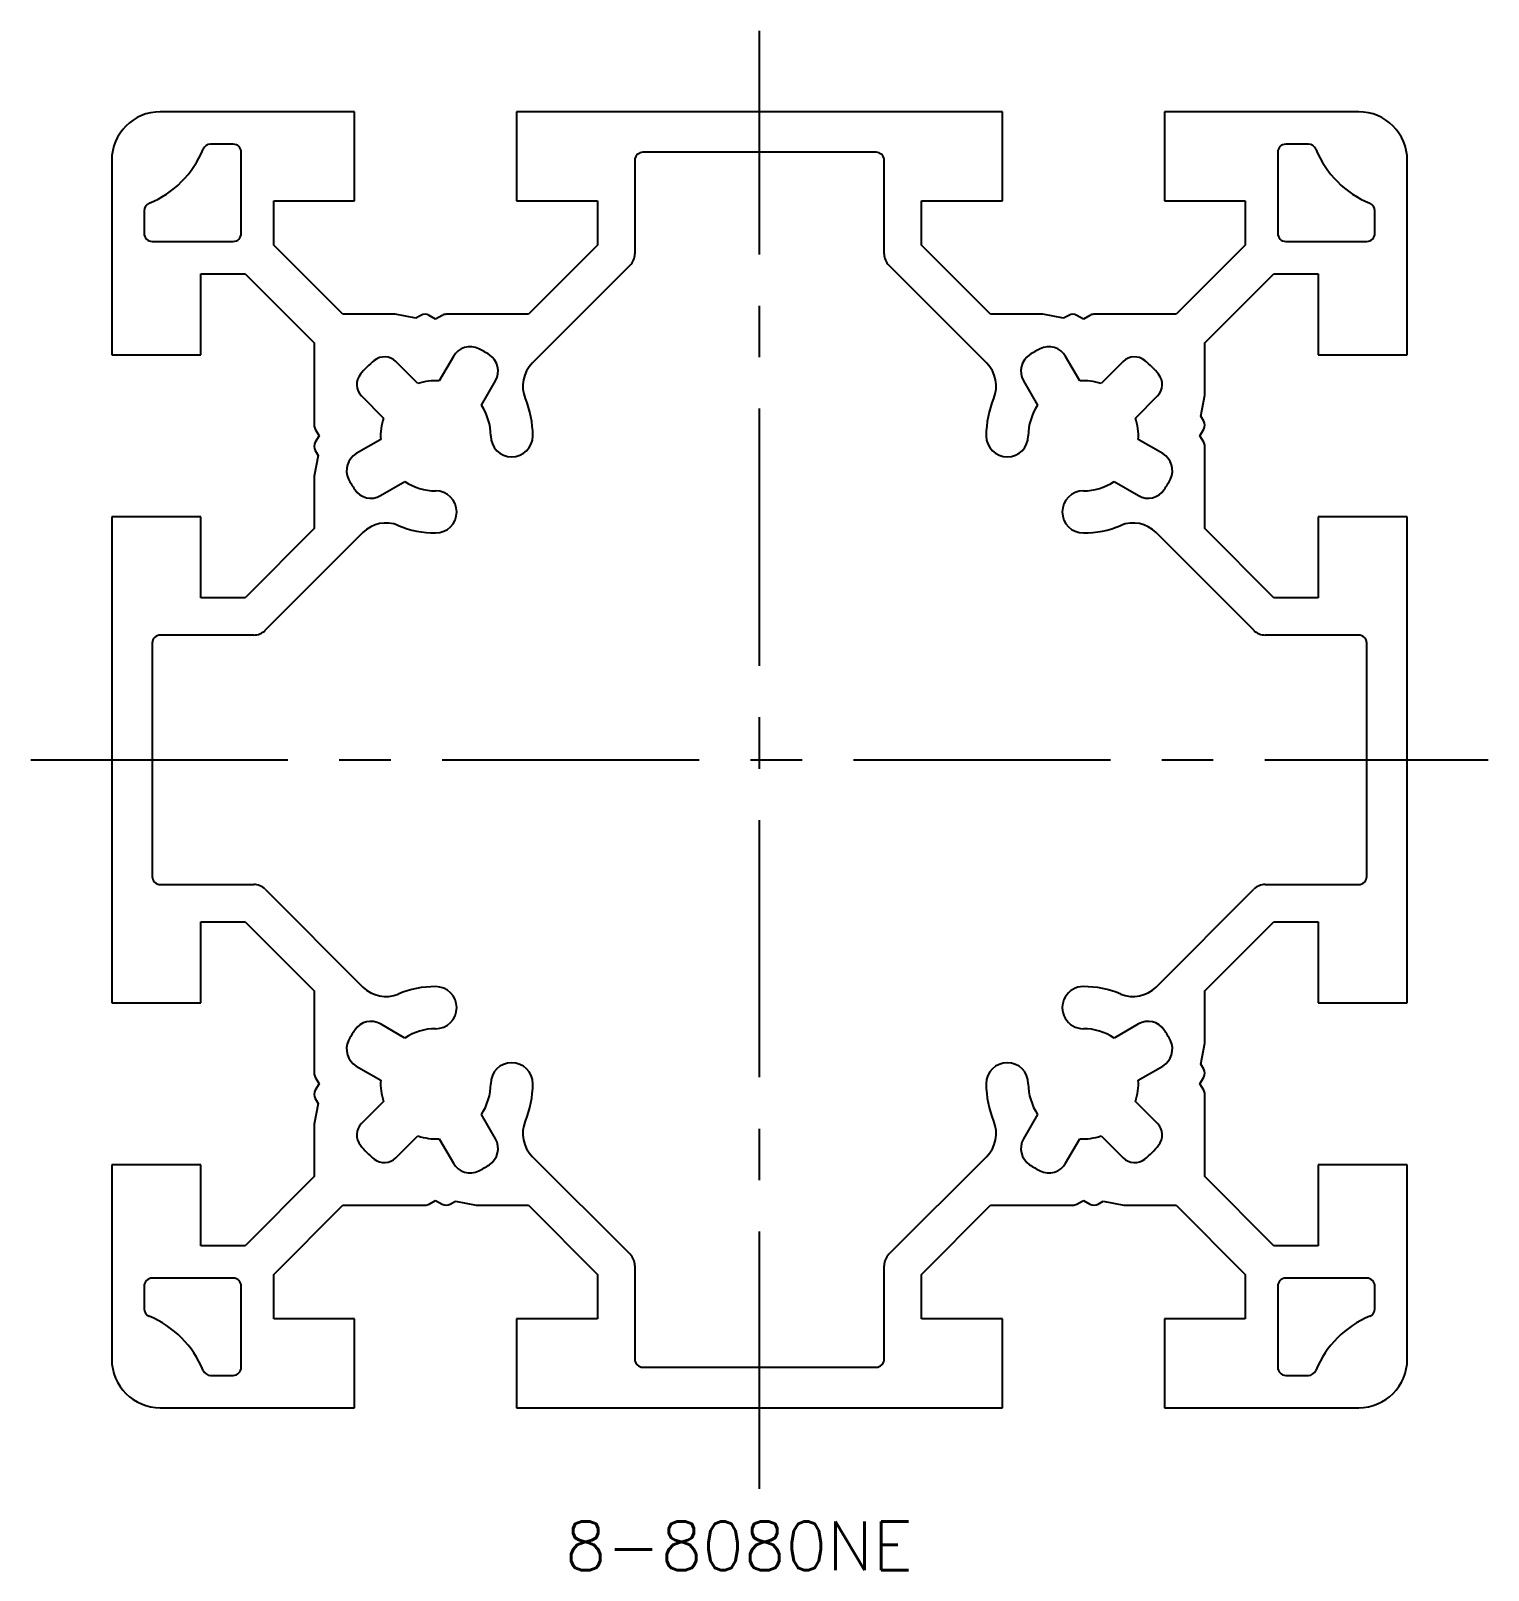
# Model space of a CAD drawing. Extents: x -5 to 1211, y -8 to 1575.
# Drawn here: x 1121 to 1211, y 920 to 1015 of the extents above; entities that cross this region are included whole.
import ezdxf

# ---------------------------------------------------------------- set-up
doc = ezdxf.new("R2010")
doc.units = 0
doc.header["$LTSCALE"] = 0.5
doc.linetypes.add('CENTER', pattern=[50.8, 31.75, -6.35, 6.35, -6.35])
for name, color, linetype in [('MSM_CENTER', 1, 'CENTER'), ('MSM_CONTINUOUS', 7, 'CONTINUOUS'), ('MSM_PART_NUMBER', 7, 'CONTINUOUS')]:
    doc.layers.add(name, color=color, linetype=linetype)
doc.styles.get("Standard").update_dxf_attribs({"font": 'txt.shx', "height": 3, "bigfont": 'bigfont.shx'})

# ---------------------------------------------------------------- blocks, each defined once
blk = doc.blocks.new('*U10')
at = {"layer": 'MSM_PART_NUMBER'}
blk.add_text('8-8080NE', height=3, dxfattribs=at).set_placement((1153.979, 919.972))

msp = doc.modelspace()

# ---------------------------------------------------------------- linework, layer by layer
at = {"layer": 'MSM_CENTER'}
for p, q in [((1166, 925), (1166, 1015)), ((1121, 970), (1211, 970))]:
    msp.add_line(p, q, dxfattribs=at)
at = {"layer": 'MSM_CONTINUOUS'}
for p, q in [((1141, 1010), (1129, 1010)), ((1141, 1004.5), (1141, 1010)), ((1181, 1010), (1151, 1010)), ((1151, 1010), (1151, 1004.5)), ((1181, 1004.5), (1181, 1010)), ((1203, 1010), (1191, 1010)), ((1191, 1010), (1191, 1004.5)), ((1133.5, 1008), (1132.108, 1008)), ((1134, 1002.5), (1134, 1007.5)), ((1173.2, 1007.5), (1158.8, 1007.5)), ((1198, 1007.5), (1198, 1002.5)), ((1199.892, 1008), (1198.5, 1008)), ((1126, 1007), (1126, 995)), ((1158.3, 1007), (1158.3, 1001.229)), ((1173.7, 1001.229), (1173.7, 1007)), ((1206, 995), (1206, 1007)), ((1136, 1001.768), (1136, 1004.5)), ((1136, 1004.5), (1141, 1004.5)), ((1151, 1004.5), (1156, 1004.5)), ((1156, 1004.5), (1156, 1001.767)), ((1176, 1001.767), (1176, 1004.5)), ((1176, 1004.5), (1181, 1004.5)), ((1191, 1004.5), (1196, 1004.5)), ((1196, 1004.5), (1196, 1001.768)), ((1128, 1003.892), (1128, 1002.5)), ((1204, 1002.5), (1204, 1003.892)), ((1128.5, 1002), (1133.5, 1002)), ((1140.268, 997.5), (1136, 1001.768)), ((1156, 1001.767), (1151.733, 997.5)), ((1180.267, 997.5), (1176, 1001.767)), ((1196, 1001.768), (1191.732, 997.5)), ((1198.5, 1002), (1203.5, 1002)), ((1131.5, 995), (1131.5, 1000)), ((1131.5, 1000), (1134.232, 1000)), ((1134.232, 1000), (1138.5, 995.732)), ((1158.007, 1000.522), (1151.972, 994.487)), ((1180.028, 994.487), (1173.993, 1000.522)), ((1193.5, 995.732), (1197.768, 1000)), ((1197.768, 1000), (1200.5, 1000)), ((1200.5, 1000), (1200.5, 995)), ((1143.5, 997.5), (1140.268, 997.5)), ((1144.781, 997.251), (1143.5, 997.5)), ((1145.096, 997.433), (1144.781, 997.251)), ((1146, 997.2), (1145.596, 997.433)), ((1146.404, 997.433), (1146, 997.2)), ((1151.733, 997.5), (1146.654, 997.5)), ((1183.5, 997.5), (1180.267, 997.5)), ((1184.781, 997.251), (1183.5, 997.5)), ((1185.096, 997.433), (1184.781, 997.251)), ((1186, 997.2), (1185.596, 997.433)), ((1186.404, 997.433), (1186, 997.2)), ((1191.732, 997.5), (1186.654, 997.5)), ((1126, 995), (1131.5, 995)), ((1138.5, 995.732), (1138.5, 990.654)), ((1193.5, 992.5), (1193.5, 995.732)), ((1200.5, 995), (1206, 995)), ((1144.903, 993.218), (1143.543, 994.578)), ((1147.096, 994.899), (1146.227, 993.392)), ((1185.773, 993.392), (1184.904, 994.899)), ((1188.457, 994.578), (1187.097, 993.218)), ((1148.825, 991.892), (1149.694, 993.399)), ((1182.306, 993.399), (1183.175, 991.892)), ((1141.422, 992.457), (1142.782, 991.097)), ((1189.218, 991.097), (1190.578, 992.457)), ((1193.251, 991.219), (1193.5, 992.5)), ((1193.433, 990.904), (1193.251, 991.219)), ((1138.567, 990.404), (1138.8, 990)), ((1193.2, 990), (1193.433, 990.404)), ((1138.8, 990), (1138.567, 989.596)), ((1142.608, 989.773), (1141.101, 988.904)), ((1190.899, 988.904), (1189.392, 989.773)), ((1193.433, 989.596), (1193.2, 990)), ((1193.5, 984.267), (1193.5, 989.346)), ((1138.749, 988.781), (1138.5, 987.5)), ((1138.567, 989.096), (1138.749, 988.781)), ((1138.5, 987.5), (1138.5, 984.267)), ((1142.601, 986.306), (1144.108, 987.175)), ((1187.892, 987.175), (1189.399, 986.306)), ((1131.5, 985), (1126, 985)), ((1126, 985), (1126, 955)), ((1131.5, 980), (1131.5, 985)), ((1206, 985), (1200.5, 985)), ((1200.5, 985), (1200.5, 980)), ((1206, 955), (1206, 985)), ((1138.5, 984.267), (1134.233, 980)), ((1141.513, 984.028), (1135.478, 977.993)), ((1196.522, 977.993), (1190.487, 984.028)), ((1197.767, 980), (1193.5, 984.267)), ((1134.233, 980), (1131.5, 980)), ((1200.5, 980), (1197.767, 980)), ((1128.5, 977.2), (1128.5, 962.8)), ((1134.771, 977.7), (1129, 977.7)), ((1203, 977.7), (1197.229, 977.7)), ((1203.5, 962.8), (1203.5, 977.2)), ((1129, 962.3), (1134.771, 962.3)), ((1135.478, 962.007), (1141.513, 955.972)), ((1190.487, 955.972), (1196.522, 962.007)), ((1197.229, 962.3), (1203, 962.3)), ((1131.5, 955), (1131.5, 960)), ((1131.5, 960), (1134.233, 960)), ((1134.233, 960), (1138.5, 955.733)), ((1193.5, 955.733), (1197.767, 960)), ((1197.767, 960), (1200.5, 960)), ((1200.5, 960), (1200.5, 955)), ((1138.5, 955.733), (1138.5, 950.654)), ((1193.5, 952.5), (1193.5, 955.733)), ((1126, 955), (1131.5, 955)), ((1200.5, 955), (1206, 955)), ((1144.108, 952.825), (1142.601, 953.694)), ((1189.399, 953.694), (1187.892, 952.825)), ((1193.251, 951.219), (1193.5, 952.5)), ((1138.567, 950.404), (1138.8, 950)), ((1141.101, 951.096), (1142.608, 950.227)), ((1189.392, 950.227), (1190.899, 951.096)), ((1193.2, 950), (1193.433, 950.404)), ((1193.433, 950.904), (1193.251, 951.219)), ((1138.8, 950), (1138.567, 949.596)), ((1193.433, 949.596), (1193.2, 950)), ((1193.5, 944.268), (1193.5, 949.346)), ((1138.749, 948.781), (1138.5, 947.5)), ((1138.567, 949.096), (1138.749, 948.781)), ((1142.782, 948.903), (1141.422, 947.543)), ((1190.578, 947.543), (1189.218, 948.903)), ((1138.5, 947.5), (1138.5, 944.268)), ((1149.694, 946.601), (1148.825, 948.108)), ((1183.175, 948.108), (1182.306, 946.601)), ((1143.543, 945.422), (1144.903, 946.782)), ((1146.227, 946.608), (1147.096, 945.101)), ((1184.904, 945.101), (1185.773, 946.608)), ((1187.097, 946.782), (1188.457, 945.422)), ((1131.5, 945), (1126, 945)), ((1126, 945), (1126, 933)), ((1131.5, 940), (1131.5, 945)), ((1151.972, 945.513), (1158.007, 939.478)), ((1173.993, 939.478), (1180.028, 945.513)), ((1206, 945), (1200.5, 945)), ((1200.5, 945), (1200.5, 940)), ((1206, 933), (1206, 945)), ((1138.5, 944.268), (1134.232, 940)), ((1197.768, 940), (1193.5, 944.268)), ((1145.596, 942.567), (1146, 942.8)), ((1146, 942.8), (1146.404, 942.567)), ((1146.904, 942.567), (1147.219, 942.749)), ((1147.219, 942.749), (1148.5, 942.5)), ((1185.596, 942.567), (1186, 942.8)), ((1186, 942.8), (1186.404, 942.567)), ((1186.904, 942.567), (1187.219, 942.749)), ((1187.219, 942.749), (1188.5, 942.5)), ((1136, 938.232), (1140.268, 942.5)), ((1140.268, 942.5), (1145.346, 942.5)), ((1148.5, 942.5), (1151.733, 942.5)), ((1151.733, 942.5), (1156, 938.233)), ((1176, 938.233), (1180.267, 942.5)), ((1180.267, 942.5), (1185.346, 942.5)), ((1188.5, 942.5), (1191.732, 942.5)), ((1191.732, 942.5), (1196, 938.232)), ((1134.232, 940), (1131.5, 940)), ((1200.5, 940), (1197.768, 940)), ((1133.5, 938), (1128.5, 938)), ((1136, 935.5), (1136, 938.232)), ((1156, 938.233), (1156, 935.5)), ((1158.3, 938.771), (1158.3, 933)), ((1173.7, 933), (1173.7, 938.771)), ((1176, 935.5), (1176, 938.233)), ((1196, 938.232), (1196, 935.5)), ((1203.5, 938), (1198.5, 938)), ((1128, 937.5), (1128, 936.108)), ((1134, 932.5), (1134, 937.5)), ((1198, 937.5), (1198, 932.5)), ((1204, 936.108), (1204, 937.5)), ((1141, 935.5), (1136, 935.5)), ((1141, 930), (1141, 935.5)), ((1156, 935.5), (1151, 935.5)), ((1151, 935.5), (1151, 930)), ((1181, 935.5), (1176, 935.5)), ((1181, 930), (1181, 935.5)), ((1196, 935.5), (1191, 935.5)), ((1191, 935.5), (1191, 930)), ((1158.8, 932.5), (1173.2, 932.5)), ((1132.108, 932), (1133.5, 932)), ((1198.5, 932), (1199.892, 932)), ((1129, 930), (1141, 930)), ((1151, 930), (1181, 930)), ((1191, 930), (1203, 930))]:
    msp.add_line(p, q, dxfattribs=at)
for centre, radius, start, end in [((1129, 1007), 3, 90, 180), ((1203, 1007), 3, 0, 90), ((1126, 1010), 6.1, 292.25862, 337.74138), ((1132.108, 1007.5), 0.5, 90, 157.74138), ((1133.5, 1007.5), 0.5, 0, 90), ((1158.8, 1007), 0.5, 90, 180), ((1173.2, 1007), 0.5, 0, 90), ((1198.5, 1007.5), 0.5, 90, 180), ((1199.892, 1007.5), 0.5, 22.25862, 90), ((1206, 1010), 6.1, 202.25862, 247.74138), ((1128.5, 1003.892), 0.5, 112.25862, 180), ((1203.5, 1003.892), 0.5, 0, 67.74138), ((1128.5, 1002.5), 0.5, 180, 270), ((1133.5, 1002.5), 0.5, 270, 0), ((1198.5, 1002.5), 0.5, 180, 270), ((1203.5, 1002.5), 0.5, 270, 0), ((1157.3, 1001.229), 1, 315, 0), ((1174.7, 1001.229), 1, 180, 225), ((1145.346, 997), 0.5, 60, 120), ((1146.654, 997), 0.5, 90, 120), ((1185.346, 997), 0.5, 60, 120), ((1186.654, 997), 0.5, 90, 120), ((1148.136, 994.299), 1.2, 63.58332, 150), ((1146, 990), 6, 56.41668, 63.58332), ((1148.655, 993.999), 1.2, 330, 56.41668), ((1183.345, 993.999), 1.2, 123.58332, 210), ((1186, 990), 6, 116.41668, 123.58332), ((1183.864, 994.299), 1.2, 30, 116.41668), ((1146, 990), 6, 129.26083, 140.73917), ((1142.836, 993.871), 1, 45, 129.26083), ((1153.386, 993.073), 2, 135, 202.58656), ((1178.614, 993.073), 2, 337.41344, 45), ((1189.164, 993.871), 1, 50.73917, 135), ((1186, 990), 6, 39.26083, 50.73917), ((1142.129, 993.164), 1, 140.73917, 225), ((1146, 990), 3.4, 86.17897, 108.82103), ((1186, 990), 3.4, 71.17897, 93.82103), ((1189.871, 993.164), 1, 315, 39.26083), ((1146, 990), 6, 0, 22.58656), ((1186, 990), 6, 157.41344, 180), ((1146, 990), 3.4, 0.0001, 33.82103), ((1186, 990), 3.4, 146.17897, 180), ((1139, 990.654), 0.5, 180, 210), ((1146, 990), 3.4, 161.17897, 183.82103), ((1186, 990), 3.4, 356.17897, 18.82103), ((1193, 990.654), 0.5, 330, 30), ((1139, 989.346), 0.5, 150, 210), ((1150.7, 990), 1.3, 180, 0), ((1181.3, 990), 1.3, 180, 0), ((1193, 989.346), 0.5, 0, 30), ((1141.701, 987.864), 1.2, 120, 206.41668), ((1190.299, 987.864), 1.2, 333.58332, 60), ((1146, 990), 6, 206.41668, 213.58332), ((1142.001, 987.345), 1.2, 213.58332, 300), ((1146, 990), 3.4, 236.17897, 270), ((1146, 985.3), 1.3, 270, 90), ((1186, 985.3), 1.3, 90, 270), ((1186, 990), 3.4, 270, 303.82103), ((1189.999, 987.345), 1.2, 240, 326.41668), ((1186, 990), 6, 326.41668, 333.58332), ((1142.927, 982.614), 2, 67.41344, 135), ((1189.073, 982.614), 2, 45, 112.58656), ((1146, 990), 6, 247.41344, 270), ((1186, 990), 6, 270, 292.58656), ((1134.771, 978.7), 1, 270, 315), ((1197.229, 978.7), 1, 225, 270), ((1129, 977.2), 0.5, 90, 180), ((1203, 977.2), 0.5, 0, 90), ((1129, 962.8), 0.5, 180, 270), ((1203, 962.8), 0.5, 270, 0), ((1134.771, 961.3), 1, 45, 90), ((1197.229, 961.3), 1, 90, 135), ((1146, 950), 6, 90, 112.58656), ((1146, 954.7), 1.3, 270.00001, 90), ((1186, 954.7), 1.3, 89.99999, 270), ((1186, 950), 6, 67.41344, 90), ((1142.927, 957.386), 2, 225, 292.58656), ((1189.073, 957.386), 2, 247.41344, 315), ((1146, 950), 6, 146.41668, 153.58332), ((1142.001, 952.655), 1.2, 60, 146.41668), ((1146, 950), 3.4, 90, 123.82103), ((1186, 950), 3.4, 56.17897, 90), ((1189.999, 952.655), 1.2, 33.58332, 120), ((1186, 950), 6, 26.41668, 33.58332), ((1141.701, 952.136), 1.2, 153.58332, 240), ((1190.299, 952.136), 1.2, 300, 26.41668), ((1150.7, 950), 1.3, 0.00009, 180), ((1181.3, 950), 1.3, 0, 180), ((1139, 950.654), 0.5, 180, 210), ((1193, 950.654), 0.5, 330, 30), ((1139, 949.346), 0.5, 150, 210), ((1146, 950), 3.4, 176.17897, 198.82103), ((1146, 950), 3.4, 326.17897, 0), ((1146, 950), 6, 337.41344, 0.00002), ((1186, 950), 6, 180, 202.58656), ((1186, 950), 3.4, 180, 213.82103), ((1186, 950), 3.4, 341.17897, 3.82103), ((1193, 949.346), 0.5, 0, 30), ((1142.129, 946.836), 1, 135, 219.26083), ((1153.386, 946.927), 2, 157.41344, 225), ((1178.614, 946.927), 2, 315, 22.58656), ((1189.871, 946.836), 1, 320.73917, 45), ((1146, 950), 3.4, 251.17897, 273.82103), ((1148.655, 946.001), 1.2, 303.58332, 30), ((1183.345, 946.001), 1.2, 150, 236.41668), ((1186, 950), 3.4, 266.17897, 288.82103), ((1146, 950), 6, 219.26083, 230.73917), ((1186, 950), 6, 309.26083, 320.73917), ((1142.836, 946.129), 1, 230.73917, 315), ((1148.136, 945.701), 1.2, 210, 296.41668), ((1146, 950), 6, 296.41668, 303.58332), ((1186, 950), 6, 236.41668, 243.58332), ((1183.864, 945.701), 1.2, 243.58332, 330), ((1189.164, 946.129), 1, 225, 309.26083), ((1145.346, 943), 0.5, 270, 300), ((1146.654, 943), 0.5, 240, 300), ((1185.346, 943), 0.5, 270, 300), ((1186.654, 943), 0.5, 240, 300), ((1157.3, 938.771), 1, 0, 45), ((1174.7, 938.771), 1, 135, 180), ((1128.5, 937.5), 0.5, 90, 180), ((1133.5, 937.5), 0.5, 0, 90), ((1198.5, 937.5), 0.5, 90, 180), ((1203.5, 937.5), 0.5, 0, 90), ((1128.5, 936.108), 0.5, 180, 247.74138), ((1203.5, 936.108), 0.5, 292.25862, 0), ((1126, 930), 6.1, 22.25862, 67.74138), ((1206, 930), 6.1, 112.25862, 157.74138), ((1129, 933), 3, 180, 270), ((1132.108, 932.5), 0.5, 202.25862, 270), ((1133.5, 932.5), 0.5, 270, 0), ((1158.8, 933), 0.5, 180, 270), ((1173.2, 933), 0.5, 270, 0), ((1198.5, 932.5), 0.5, 180, 270), ((1199.892, 932.5), 0.5, 270, 337.74138), ((1203, 933), 3, 270, 0)]:
    msp.add_arc(centre, radius, start, end, dxfattribs=at)

# ---------------------------------------------------------------- block references
msp.add_blockref('*U10', (0, 0), dxfattribs=at)

doc.saveas('drawing.dxf')
